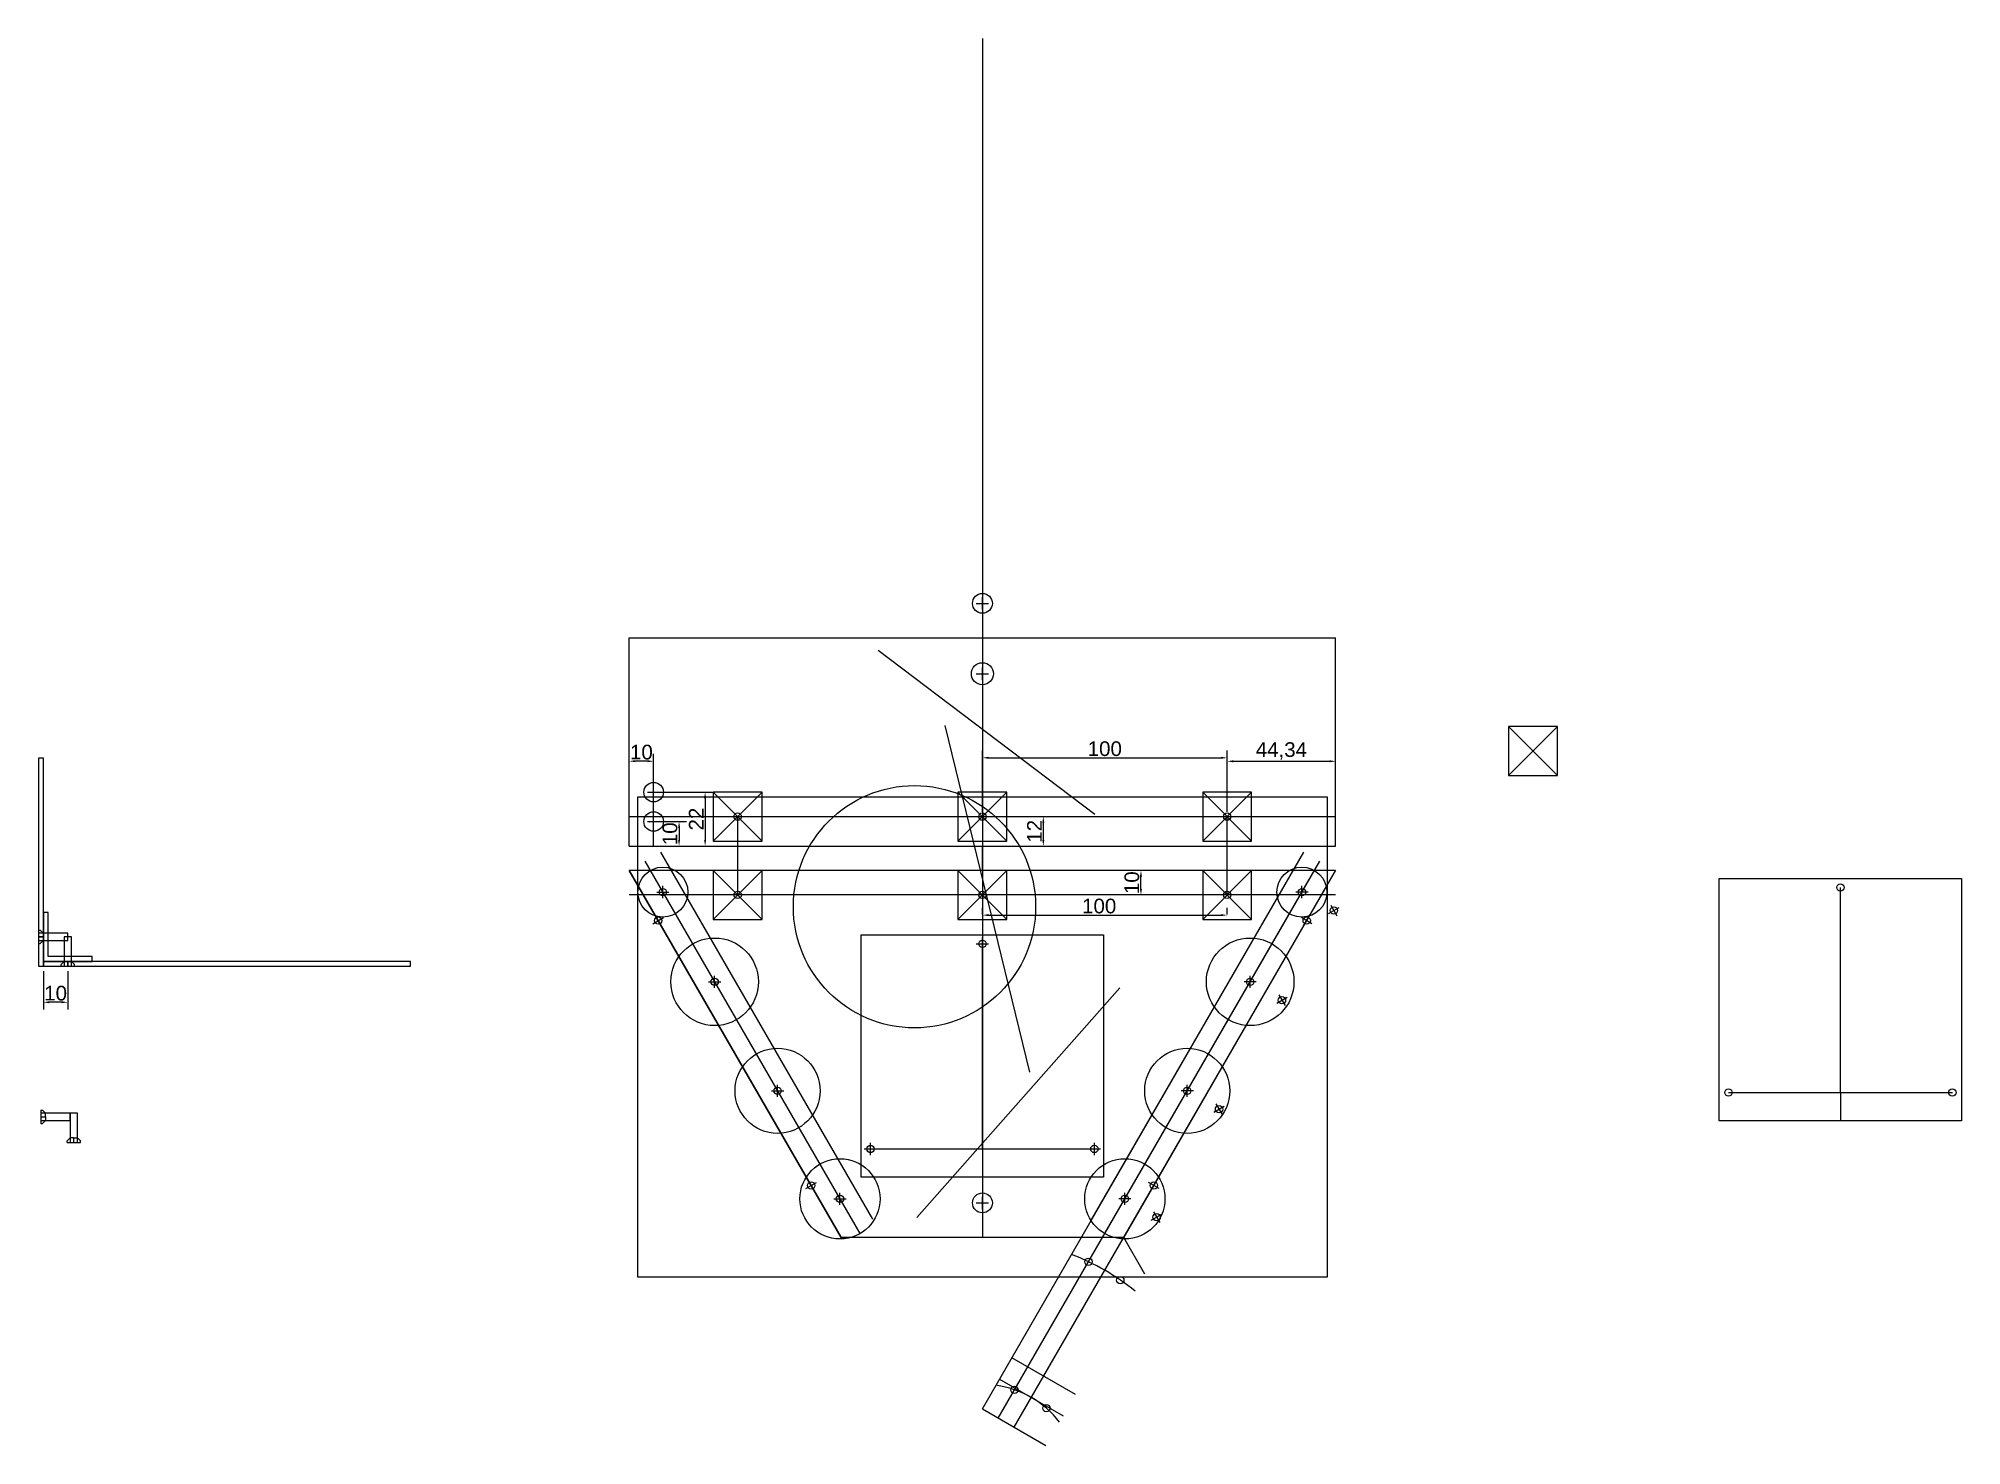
# Model space of a CAD drawing. Header units: millimetres. Extents: x 1388 to 8110, y -1425 to 5021.
# Drawn here: x 6130 to 6916, y 219 to 794 of the extents above; entities that cross this region are included whole.
import ezdxf

# ---------------------------------------------------------------- set-up
doc = ezdxf.new("R2010")
doc.units = ezdxf.units.MM
doc.styles.get("Standard").update_dxf_attribs({"font": 'arial.ttf'})
doc.dimstyles.new('ISO-25', dxfattribs={"dimtxt": 6, "dimasz": 2.5, "dimexe": 3, "dimexo": 2, "dimtad": 1, "dimtxsty": 'Standard', "dimcen": 2.5, "dimadec": 0, "dimazin": 0, "dimtfac": 1, "dimtmove": 0, "dimatfit": 3, "dimfxl": 1, "dimarcsym": 0})

msp = doc.modelspace()

# ---------------------------------------------------------------- blocks, each defined once
blk = doc.blocks.new('*D41')
at = {"color": 0, "lineweight": -2, "transparency": 16777216}
for p, q in [((6132.23, 413.07), (6132.23, 397.34)), ((6142.23, 413.07), (6142.23, 397.34)), ((6139.73, 400.34), (6134.73, 400.34))]:
    blk.add_line(p, q, dxfattribs=at)
at = {"color": 0, "transparency": 16777216}
for points in [[(6134.73, 400.76), (6134.73, 399.93), (6132.23, 400.34)], [(6139.73, 400.76), (6139.73, 399.93), (6142.23, 400.34)]]:
    blk.add_solid(points, dxfattribs=at)
at = {"layer": 'Defpoints', "color": 0, "transparency": 16777216}
for p in [(6132.23, 415.07), (6142.23, 415.07), (6132.23, 400.34)]:
    blk.add_point(p, dxfattribs=at)
at = {"color": 0, "transparency": 16777216, "insert": (6137.23, 404.03), "char_height": 6, "attachment_point": 5}
blk.add_mtext('10', dxfattribs=at)
blk = doc.blocks.new('*D42')
at = {"color": 0, "lineweight": -2, "transparency": 16777216}
for p, q in [((6515.94, 436.2), (6515.94, 438.95)), ((6518.44, 435.95), (6613.44, 435.95)), ((6615.94, 436.2), (6615.94, 438.95))]:
    blk.add_line(p, q, dxfattribs=at)
at = {"color": 0, "transparency": 16777216}
for points in [[(6518.44, 436.37), (6518.44, 435.54), (6515.94, 435.95)], [(6613.44, 436.37), (6613.44, 435.54), (6615.94, 435.95)]]:
    blk.add_solid(points, dxfattribs=at)
at = {"layer": 'Defpoints', "color": 0, "transparency": 16777216}
for p in [(6515.94, 434.2), (6615.94, 435.95), (6615.94, 434.2)]:
    blk.add_point(p, dxfattribs=at)
at = {"color": 0, "transparency": 16777216, "insert": (6563.65, 439.64), "char_height": 6, "attachment_point": 5}
blk.add_mtext('100', dxfattribs=at)
blk = doc.blocks.new('*D43')
at = {"color": 0, "lineweight": -2, "transparency": 16777216}
for p, q in [((6578.72, 454.2), (6577.72, 454.2)), ((6580.72, 446.7), (6580.72, 451.7)), ((6578.72, 444.2), (6577.72, 444.2))]:
    blk.add_line(p, q, dxfattribs=at)
at = {"color": 0, "transparency": 16777216}
for points in [[(6580.3, 451.7), (6581.14, 451.7), (6580.72, 454.2)], [(6580.3, 446.7), (6581.14, 446.7), (6580.72, 444.2)]]:
    blk.add_solid(points, dxfattribs=at)
at = {"layer": 'Defpoints', "color": 0, "transparency": 16777216}
for p in [(6580.72, 454.2), (6580.72, 454.2), (6580.72, 444.2)]:
    blk.add_point(p, dxfattribs=at)
at = {"color": 0, "transparency": 16777216, "insert": (6577.03, 449.2), "char_height": 6, "attachment_point": 5, "rotation": 90}
blk.add_mtext('10', dxfattribs=at)
blk = doc.blocks.new('*D47')
at = {"color": 0, "lineweight": -2, "transparency": 16777216}
for p, q in [((6540.82, 473.7), (6540.82, 466.7)), ((6541.11, 476.2), (6543.82, 476.2)), ((6541.11, 464.2), (6543.82, 464.2))]:
    blk.add_line(p, q, dxfattribs=at)
at = {"color": 0, "transparency": 16777216}
for points in [[(6540.41, 473.7), (6541.24, 473.7), (6540.82, 476.2)], [(6540.41, 466.7), (6541.24, 466.7), (6540.82, 464.2)]]:
    blk.add_solid(points, dxfattribs=at)
at = {"layer": 'Defpoints', "color": 0, "transparency": 16777216}
for p in [(6539.11, 476.2), (6539.11, 464.2), (6540.82, 464.2)]:
    blk.add_point(p, dxfattribs=at)
at = {"color": 0, "transparency": 16777216, "insert": (6537.19, 470.2), "char_height": 6, "attachment_point": 5, "rotation": 90}
blk.add_mtext('12', dxfattribs=at)
blk = doc.blocks.new('*D48')
at = {"color": 0, "lineweight": -2, "transparency": 16777216}
for p, q in [((6615.94, 478.2), (6615.94, 501.82)), ((6618.44, 498.82), (6657.78, 498.82)), ((6660.28, 478.2), (6660.28, 501.82))]:
    blk.add_line(p, q, dxfattribs=at)
at = {"color": 0, "transparency": 16777216}
for points in [[(6618.44, 499.24), (6618.44, 498.4), (6615.94, 498.82)], [(6657.78, 499.24), (6657.78, 498.4), (6660.28, 498.82)]]:
    blk.add_solid(points, dxfattribs=at)
at = {"layer": 'Defpoints', "color": 0, "transparency": 16777216}
for p in [(6660.28, 498.82), (6615.94, 476.2), (6660.28, 476.2)]:
    blk.add_point(p, dxfattribs=at)
at = {"color": 0, "transparency": 16777216, "insert": (6638.11, 503.05), "char_height": 6, "attachment_point": 5}
blk.add_mtext('44,34', dxfattribs=at)
blk = doc.blocks.new('*D49')
at = {"color": 0, "lineweight": -2, "transparency": 16777216}
for p, q in [((6515.94, 478.2), (6515.94, 503.24)), ((6615.94, 478.2), (6615.94, 503.24)), ((6518.44, 500.24), (6613.44, 500.24))]:
    blk.add_line(p, q, dxfattribs=at)
at = {"color": 0, "transparency": 16777216}
for points in [[(6518.44, 500.66), (6518.44, 499.83), (6515.94, 500.24)], [(6613.44, 500.66), (6613.44, 499.83), (6615.94, 500.24)]]:
    blk.add_solid(points, dxfattribs=at)
at = {"layer": 'Defpoints', "color": 0, "transparency": 16777216}
for p in [(6615.94, 500.24), (6515.94, 476.2), (6615.94, 476.2)]:
    blk.add_point(p, dxfattribs=at)
at = {"color": 0, "transparency": 16777216, "insert": (6565.94, 503.93), "char_height": 6, "attachment_point": 5}
blk.add_mtext('100', dxfattribs=at)
blk = doc.blocks.new('*D50')
at = {"color": 0, "lineweight": -2, "transparency": 16777216}
for p, q in [((6371.6, 476.2), (6371.6, 501.85)), ((6379.1, 498.85), (6374.1, 498.85)), ((6381.6, 476.2), (6381.6, 501.85))]:
    blk.add_line(p, q, dxfattribs=at)
at = {"color": 0, "transparency": 16777216}
for points in [[(6374.1, 499.27), (6374.1, 498.44), (6371.6, 498.85)], [(6379.1, 499.27), (6379.1, 498.44), (6381.6, 498.85)]]:
    blk.add_solid(points, dxfattribs=at)
at = {"layer": 'Defpoints', "color": 0, "transparency": 16777216}
for p in [(6371.6, 498.85), (6371.6, 474.2), (6381.6, 474.2)]:
    blk.add_point(p, dxfattribs=at)
at = {"color": 0, "transparency": 16777216, "insert": (6376.6, 502.54), "char_height": 6, "attachment_point": 5}
blk.add_mtext('10', dxfattribs=at)
blk = doc.blocks.new('*D51')
at = {"color": 0, "lineweight": -2, "transparency": 16777216}
for p, q in [((6383.6, 474.2), (6394.99, 474.2)), ((6391.99, 471.7), (6391.99, 466.7)), ((6383.6, 464.2), (6394.99, 464.2))]:
    blk.add_line(p, q, dxfattribs=at)
at = {"color": 0, "transparency": 16777216}
for points in [[(6391.58, 471.7), (6392.41, 471.7), (6391.99, 474.2)], [(6391.58, 466.7), (6392.41, 466.7), (6391.99, 464.2)]]:
    blk.add_solid(points, dxfattribs=at)
at = {"layer": 'Defpoints', "color": 0, "transparency": 16777216}
for p in [(6381.6, 474.2), (6381.6, 464.2), (6391.99, 464.2)]:
    blk.add_point(p, dxfattribs=at)
at = {"color": 0, "transparency": 16777216, "insert": (6388.3, 469.2), "char_height": 6, "attachment_point": 5, "rotation": 90}
blk.add_mtext('10', dxfattribs=at)
blk = doc.blocks.new('*D52')
at = {"color": 0, "lineweight": -2, "transparency": 16777216}
for p, q in [((6383.6, 486.2), (6405.63, 486.2)), ((6402.63, 483.7), (6402.63, 466.7)), ((6383.6, 464.2), (6405.63, 464.2))]:
    blk.add_line(p, q, dxfattribs=at)
at = {"color": 0, "transparency": 16777216}
for points in [[(6402.21, 483.7), (6403.04, 483.7), (6402.63, 486.2)], [(6402.21, 466.7), (6403.04, 466.7), (6402.63, 464.2)]]:
    blk.add_solid(points, dxfattribs=at)
at = {"layer": 'Defpoints', "color": 0, "transparency": 16777216}
for p in [(6381.6, 486.2), (6381.6, 464.2), (6402.63, 464.2)]:
    blk.add_point(p, dxfattribs=at)
at = {"color": 0, "transparency": 16777216, "insert": (6398.99, 475.2), "char_height": 6, "attachment_point": 5, "rotation": 90}
blk.add_mtext('22', dxfattribs=at)

# ---------------------------------------------------------------- dimensions: what is measured, and where the dimension line sits
for base, p1, p2, picture, middle in [((6371.601, 498.852), (6381.601, 474.204), (6371.601, 474.204), '*D50', (6376.601, 502.541)), ((6615.938, 500.244), (6515.938, 476.204), (6615.938, 476.204), '*D49', (6565.938, 503.933)), ((6660.276, 498.822), (6615.938, 476.204), (6660.276, 476.204), '*D48', (6638.107, 503.052)), ((6132.228, 400.344), (6142.228, 415.073), (6132.228, 415.073), '*D41', (6137.228, 404.032))]:
    dim = msp.add_linear_dim(base=base, p1=p1, p2=p2, dimstyle='ISO-25')
    dim.commit()
    dim.dimension.update_dxf_attribs({"geometry": picture, "text_midpoint": middle})
for base, p1, p2, picture, middle in [((6402.627, 464.204), (6381.601, 486.204), (6381.601, 464.204), '*D52', (6398.99, 475.204)), ((6540.824, 464.204), (6539.112, 476.204), (6539.112, 464.204), '*D47', (6537.187, 470.204)), ((6580.721, 454.204), (6580.721, 444.204), (6580.721, 454.204), '*D43', (6577.032, 449.204))]:
    dim = msp.add_linear_dim(base=base, p1=p1, p2=p2, angle=90, dimstyle='ISO-25')
    dim.commit()
    dim.dimension.update_dxf_attribs({"geometry": picture, "text_midpoint": middle})
dim = msp.add_linear_dim(base=(6391.993, 464.204), p1=(6381.601, 474.204), p2=(6381.601, 464.204), angle=90, dimstyle='ISO-25')
dim.commit()
dim.dimension.update_dxf_attribs({"geometry": '*D51', "text_midpoint": (6391.993, 469.204), "dimtype": 160})
dim = msp.add_linear_dim(base=(6615.938, 435.953), p1=(6515.938, 434.204), p2=(6615.938, 434.204), dimstyle='ISO-25')
dim.commit()
dim.dimension.update_dxf_attribs({"geometry": '*D42', "text_midpoint": (6563.652, 435.953), "dimtype": 160})

# ---------------------------------------------------------------- linework, layer by layer
for p, q in [((6515.938, 794.204), (6515.938, 549.204)), ((6371.601, 464.204), (6371.601, 549.204)), ((6371.601, 549.204), (6660.276, 549.204)), ((6515.938, 549.204), (6515.938, 304.204)), ((6660.276, 464.204), (6660.276, 549.204)), ((6750.901, 513.039), (6730.901, 513.039)), ((6730.901, 513.039), (6730.901, 493.039)), ((6730.901, 493.039), (6750.901, 513.039)), ((6730.901, 513.039), (6750.901, 493.039)), ((6750.901, 493.039), (6750.901, 513.039)), ((6132.228, 500.073), (6130.228, 500.073)), ((6130.228, 500.073), (6130.228, 415.073)), ((6132.228, 415.073), (6132.228, 500.073)), ((6381.601, 483.704), (6381.601, 488.704)), ((6730.901, 493.039), (6750.901, 493.039)), ((6379.101, 486.204), (6384.101, 486.204)), ((6425.938, 486.204), (6405.938, 486.204)), ((6405.938, 486.204), (6405.938, 466.204)), ((6405.938, 466.204), (6425.938, 486.204)), ((6405.938, 486.204), (6425.938, 466.204)), ((6425.938, 466.204), (6425.938, 486.204)), ((6525.938, 486.204), (6505.938, 486.204)), ((6505.938, 486.204), (6505.938, 466.204)), ((6505.938, 466.204), (6525.938, 486.204)), ((6505.938, 486.204), (6525.938, 466.204)), ((6525.938, 466.204), (6525.938, 486.204)), ((6625.938, 486.204), (6605.938, 486.204)), ((6605.938, 486.204), (6605.938, 466.204)), ((6605.938, 466.204), (6625.938, 486.204)), ((6605.938, 486.204), (6625.938, 466.204)), ((6625.938, 466.204), (6625.938, 486.204)), ((6371.601, 476.204), (6660.276, 476.204)), ((6379.101, 474.204), (6384.101, 474.204)), ((6381.601, 471.704), (6381.601, 476.704)), ((6381.601, 464.204), (6381.601, 474.204)), ((6415.938, 444.204), (6415.938, 476.204)), ((6615.938, 444.204), (6615.938, 476.204)), ((6371.601, 464.204), (6660.276, 464.204)), ((6405.938, 466.204), (6425.938, 466.204)), ((6505.938, 466.204), (6525.938, 466.204)), ((6515.938, 454.204), (6515.938, 464.204)), ((6605.938, 466.204), (6625.938, 466.204)), ((6471.194, 311.704), (6384.591, 461.704)), ((6560.683, 311.704), (6647.285, 461.704)), ((6458.203, 304.204), (6371.601, 454.204)), ((6371.601, 454.204), (6458.203, 304.204)), ((6425.938, 454.204), (6405.938, 454.204)), ((6405.938, 454.204), (6405.938, 434.204)), ((6405.938, 434.204), (6425.938, 454.204)), ((6405.938, 454.204), (6425.938, 434.204)), ((6425.938, 434.204), (6425.938, 454.204)), ((6525.938, 454.204), (6505.938, 454.204)), ((6505.938, 454.204), (6505.938, 434.204)), ((6505.938, 434.204), (6525.938, 454.204)), ((6505.938, 454.204), (6525.938, 434.204)), ((6515.938, 454.204), (6515.938, 424.204)), ((6525.938, 434.204), (6525.938, 454.204)), ((6573.673, 304.204), (6660.276, 454.204)), ((6573.673, 304.204), (6660.276, 454.204)), ((6660.276, 454.204), (6573.673, 304.204)), ((6625.938, 454.204), (6605.938, 454.204)), ((6605.938, 454.204), (6605.938, 434.204)), ((6605.938, 434.204), (6625.938, 454.204)), ((6605.938, 454.204), (6625.938, 434.204)), ((6625.938, 434.204), (6625.938, 454.204)), ((6817.022, 351.957), (6817.022, 450.957)), ((6817.022, 450.957), (6916.022, 450.957)), ((6916.022, 450.957), (6916.022, 351.957)), ((6866.522, 363.457), (6866.522, 447.257)), ((6134.228, 437.073), (6132.228, 437.073)), ((6132.228, 437.073), (6132.228, 417.073)), ((6134.228, 419.073), (6134.228, 437.073)), ((6381.266, 432.463), (6385.596, 434.963)), ((6384.681, 431.548), (6382.181, 435.878)), ((6405.938, 434.204), (6425.938, 434.204)), ((6505.938, 434.204), (6525.938, 434.204)), ((6605.938, 434.204), (6625.938, 434.204)), ((6650.611, 432.463), (6646.281, 434.963)), ((6647.196, 431.548), (6649.696, 435.878)), ((6130.228, 429.823), (6130.228, 424.323)), ((6130.228, 429.823), (6130.978, 429.823)), ((6142.228, 428.573), (6130.228, 428.573)), ((6130.228, 428.573), (6130.228, 425.573)), ((6132.228, 427.073), (6130.228, 427.073)), ((6130.228, 427.073), (6132.228, 427.073)), ((6130.228, 425.573), (6142.228, 425.573)), ((6132.228, 428.573), (6130.978, 429.823)), ((6132.228, 425.573), (6130.978, 424.323)), ((6132.228, 427.073), (6132.228, 428.573)), ((6132.228, 427.073), (6132.228, 425.573)), ((6140.728, 427.073), (6140.728, 415.073)), ((6143.728, 427.073), (6140.728, 427.073)), ((6142.228, 425.573), (6142.228, 428.573)), ((6143.728, 415.073), (6143.728, 427.073)), ((6466.438, 328.904), (6466.438, 427.904)), ((6466.438, 427.904), (6565.438, 427.904)), ((6515.938, 421.704), (6515.938, 426.704)), ((6565.438, 427.904), (6565.438, 328.904)), ((6130.228, 424.323), (6130.978, 424.323)), ((6282.228, 417.073), (6132.228, 417.073)), ((6132.228, 417.073), (6132.228, 415.073)), ((6132.228, 417.073), (6152.228, 417.073)), ((6152.228, 419.073), (6134.228, 419.073)), ((6140.728, 417.073), (6139.478, 415.823)), ((6142.228, 417.073), (6140.728, 417.073)), ((6142.228, 417.073), (6142.228, 415.073)), ((6142.228, 415.073), (6142.228, 417.073)), ((6142.228, 417.073), (6143.728, 417.073)), ((6143.728, 417.073), (6144.978, 415.823)), ((6152.228, 417.073), (6152.228, 419.073)), ((6282.228, 415.073), (6282.228, 417.073)), ((6513.438, 424.204), (6518.438, 424.204)), ((6515.938, 340.404), (6515.938, 424.204)), ((6130.228, 415.073), (6132.228, 415.073)), ((6132.228, 415.073), (6282.228, 415.073)), ((6139.478, 415.073), (6139.478, 415.823)), ((6139.478, 415.073), (6144.978, 415.073)), ((6140.728, 415.073), (6143.728, 415.073)), ((6144.978, 415.073), (6144.978, 415.823)), ((6820.772, 363.457), (6912.272, 363.457)), ((6866.522, 363.457), (6866.522, 351.957)), ((6131.166, 356.247), (6131.166, 350.747)), ((6131.166, 356.247), (6131.916, 356.247)), ((6143.166, 354.997), (6131.166, 354.997)), ((6131.166, 354.997), (6131.166, 351.997)), ((6133.166, 354.997), (6131.916, 356.247)), ((6133.166, 353.497), (6133.166, 354.997)), ((6143.166, 354.997), (6143.166, 342.997)), ((6146.166, 354.997), (6143.166, 354.997)), ((6143.166, 351.997), (6143.166, 354.997)), ((6146.166, 342.997), (6146.166, 354.997)), ((6131.166, 353.497), (6133.166, 353.497)), ((6131.166, 351.997), (6143.166, 351.997)), ((6131.166, 350.747), (6131.916, 350.747)), ((6133.166, 351.997), (6131.916, 350.747)), ((6133.166, 353.497), (6133.166, 351.997)), ((6916.022, 351.957), (6817.022, 351.957)), ((6143.166, 344.997), (6141.916, 343.747)), ((6141.916, 342.997), (6141.916, 343.747)), ((6141.916, 342.997), (6147.416, 342.997)), ((6144.666, 344.997), (6143.166, 344.997)), ((6143.166, 342.997), (6146.166, 342.997)), ((6144.666, 342.997), (6144.666, 344.997)), ((6144.666, 344.997), (6146.166, 344.997)), ((6146.166, 344.997), (6147.416, 343.747)), ((6147.416, 342.997), (6147.416, 343.747)), ((6467.688, 340.404), (6472.688, 340.404)), ((6470.188, 337.904), (6470.188, 342.904)), ((6470.188, 340.404), (6561.688, 340.404)), ((6515.938, 340.404), (6515.938, 328.904)), ((6559.188, 340.404), (6564.188, 340.404)), ((6561.688, 337.904), (6561.688, 342.904)), ((6443.766, 324.21), (6448.096, 326.71)), ((6447.181, 323.295), (6444.681, 327.625)), ((6565.438, 328.904), (6466.438, 328.904)), ((6588.111, 324.21), (6583.781, 326.71)), ((6584.696, 323.295), (6587.196, 327.625)), ((6515.938, 234.204), (6541.919, 219.204))]:
    msp.add_line(p, q)
at = {"color": 5}
for p, q in [((6515.938, 560.863), (6515.938, 565.863)), ((6513.438, 563.363), (6518.438, 563.363)), ((6473.289, 544.238), (6561.925, 477.191)), ((6513.438, 534.587), (6518.438, 534.587)), ((6515.938, 532.087), (6515.938, 537.087)), ((6500.635, 513.403), (6535.126, 371.847)), ((6489.147, 312.378), (6572.145, 406.183)), ((6513.438, 318.363), (6518.438, 318.363)), ((6515.938, 315.863), (6515.938, 320.863))]:
    msp.add_line(p, q, dxfattribs=at)
at = {"lineweight": 5}
for p, q in [((6465.938, 305.806), (6378.096, 457.954)), ((6565.938, 305.806), (6653.781, 457.954)), ((6382.867, 445.36), (6387.867, 445.36)), ((6385.367, 442.86), (6385.367, 447.86)), ((6649.01, 445.36), (6644.01, 445.36)), ((6646.51, 442.86), (6646.51, 447.86)), ((6404.027, 408.71), (6409.027, 408.71)), ((6406.527, 406.21), (6406.527, 411.21)), ((6627.85, 408.71), (6622.85, 408.71)), ((6625.35, 406.21), (6625.35, 411.21)), ((6429.75, 364.156), (6434.75, 364.156)), ((6432.25, 361.656), (6432.25, 366.656)), ((6602.126, 364.156), (6597.126, 364.156)), ((6599.626, 361.656), (6599.626, 366.656)), ((6457.741, 317.505), (6457.741, 322.505)), ((6574.136, 317.505), (6574.136, 322.505)), ((6455.241, 320.005), (6460.241, 320.005)), ((6576.636, 320.005), (6571.636, 320.005))]:
    msp.add_line(p, q, dxfattribs=at)
at = {"lineweight": 9}
for p, q in [((6515.938, 234.204), (6642.955, 454.204)), ((6522.433, 230.454), (6649.45, 450.454)), ((6528.929, 226.704), (6655.946, 446.704)), ((6573.673, 304.204), (6655.946, 446.704)), ((6649.01, 445.36), (6644.01, 445.36)), ((6646.51, 442.86), (6646.51, 447.86)), ((6657.335, 436.61), (6661.665, 439.11)), ((6658.25, 440.025), (6660.75, 435.695)), ((6627.85, 408.71), (6622.85, 408.71)), ((6625.35, 406.21), (6625.35, 411.21)), ((6636.175, 399.96), (6640.505, 402.46)), ((6637.09, 403.375), (6639.59, 399.045)), ((6602.126, 364.156), (6597.126, 364.156)), ((6599.626, 361.656), (6599.626, 366.656)), ((6610.452, 355.406), (6614.782, 357.906)), ((6611.367, 358.821), (6613.867, 354.491)), ((6574.136, 317.505), (6574.136, 322.505)), ((6576.636, 320.005), (6571.636, 320.005)), ((6585.876, 314.67), (6588.376, 310.34)), ((6584.961, 311.255), (6589.291, 313.755))]:
    msp.add_line(p, q, dxfattribs=at)
at = {"color": 41, "lineweight": 9, "true_color": 0xf4ee51}
for p, q in [((6553.929, 240.005), (6527.948, 255.005)), ((6522.948, 246.345), (6548.929, 231.345))]:
    msp.add_line(p, q, dxfattribs=at)
at = {"color": 1, "lineweight": 5}
msp.add_lwpolyline([(6374.938, 484.204), (6374.938, 288.204), (6656.938, 288.204), (6656.938, 484.204)], close=True, dxfattribs=at)
for points in [[(6660.276, 454.204), (6371.601, 454.204)], [(6660.276, 444.204), (6371.601, 444.204)], [(6573.673, 304.204), (6458.203, 304.204)]]:
    msp.add_lwpolyline(points)
at = {"lineweight": 9}
msp.add_lwpolyline([(6582.333, 289.204), (6573.673, 304.204), (6556.353, 304.204)], dxfattribs=at)
at = {"color": 5}
for centre, radius in [((6515.938, 563.363), 4.064), ((6515.938, 534.587), 4.521), ((6488.188, 439.38), 49.508), ((6515.938, 318.363), 4.064)]:
    msp.add_circle(centre, radius, dxfattribs=at)
for centre, radius in [((6381.601, 486.204), 4), ((6381.601, 474.204), 4), ((6415.938, 476.204), 1.5), ((6515.938, 476.204), 1.5), ((6615.938, 476.204), 1.5), ((6385.367, 445.36), 10.211), ((6646.51, 445.36), 10.211), ((6866.522, 447.257), 1.5), ((6415.938, 444.204), 1.5), ((6515.938, 444.204), 1.5), ((6615.938, 444.204), 1.5), ((6383.431, 433.713), 1.5), ((6648.446, 433.713), 1.5), ((6406.527, 408.71), 17.891), ((6515.938, 424.204), 1.5), ((6625.35, 408.71), 17.891), ((6432.25, 364.156), 17.376), ((6599.626, 364.156), 17.376), ((6820.772, 363.457), 1.5), ((6912.272, 363.457), 1.5), ((6470.188, 340.404), 1.5), ((6561.688, 340.404), 1.5), ((6457.741, 320.005), 16.395), ((6574.136, 320.005), 16.395), ((6445.931, 325.46), 1.5), ((6585.946, 325.46), 1.5)]:
    msp.add_circle(centre, radius)
at = {"lineweight": 5}
for centre in [(6385.367, 445.36), (6646.51, 445.36), (6406.527, 408.71), (6625.35, 408.71), (6432.25, 364.156), (6599.626, 364.156), (6457.741, 320.005), (6574.136, 320.005)]:
    msp.add_circle(centre, 1.5, dxfattribs=at)
at = {"lineweight": 9}
for centre in [(6646.51, 445.36), (6659.5, 437.86), (6625.35, 408.71), (6638.34, 401.21), (6599.626, 364.156), (6612.617, 356.656), (6574.136, 320.005), (6587.126, 312.505), (6559.302, 294.312), (6572.293, 286.812), (6529.088, 241.98), (6542.079, 234.48)]:
    msp.add_circle(centre, 1.5, dxfattribs=at)
for radius, start, end in [(100, 51.373073, 68.626927), (40, 37.975687, 82.024313)]:
    msp.add_arc((6515.938, 204.204), radius, start, end, dxfattribs=at)

msp.set_redraw_order([(e.dxf.handle, doc.entitydb.next_handle()) for e in msp.query("TEXT MTEXT ATTDEF DIMENSION ARC_DIMENSION")])  # texts and dimensions are drawn at this point

doc.saveas('drawing.dxf')
